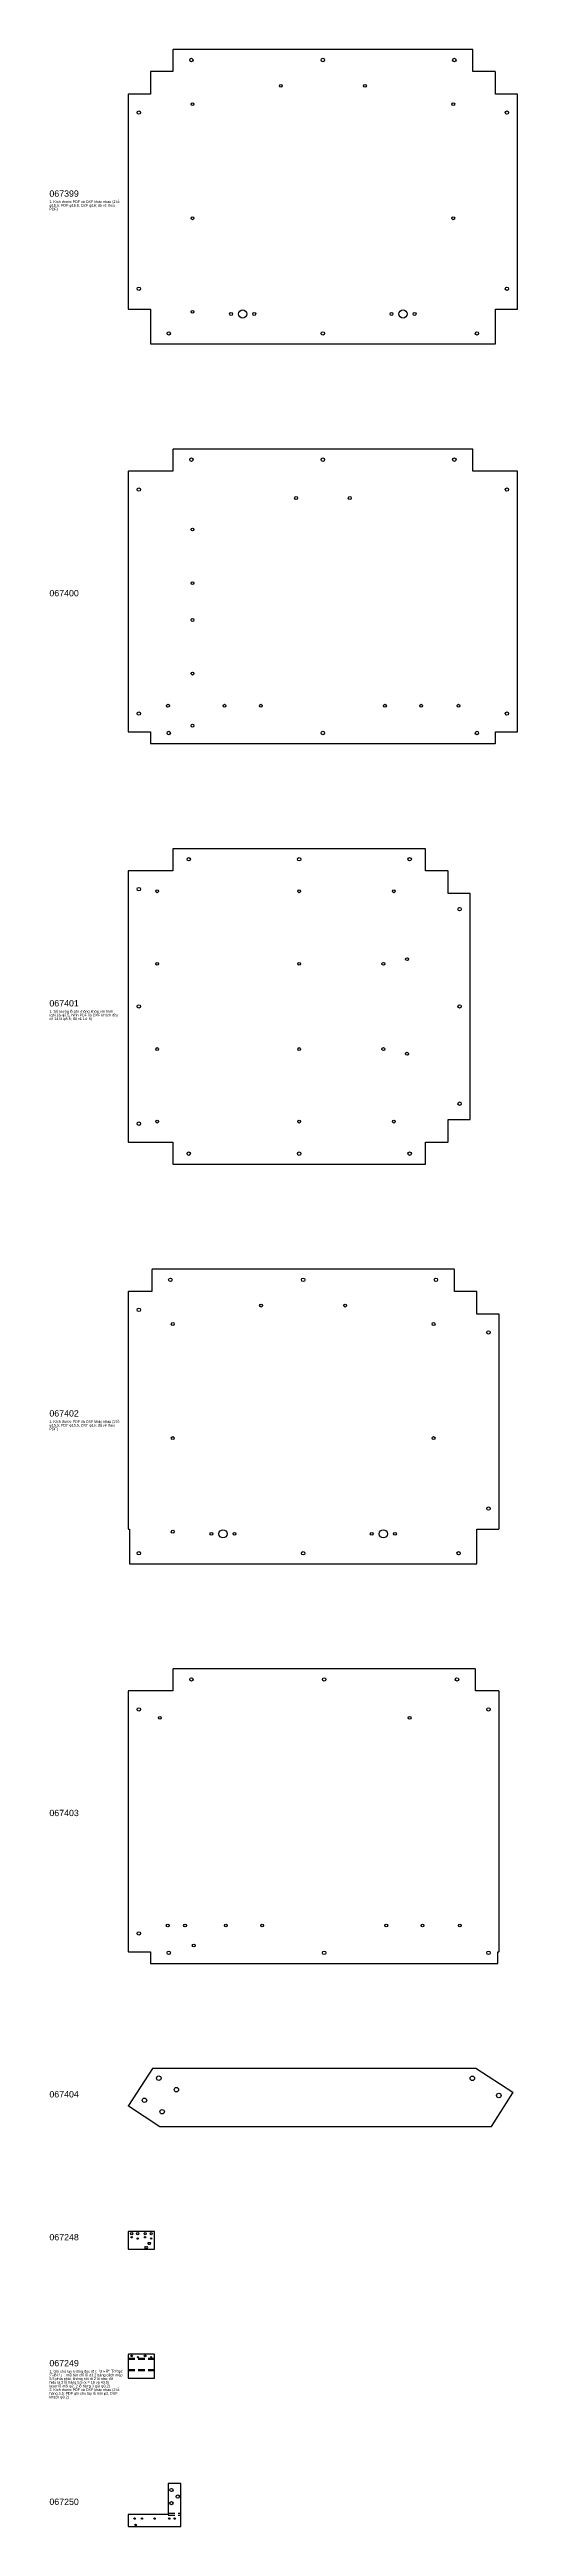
# Model space of a CAD drawing. Extents: x -150 to 740, y 0 to 4711.
import ezdxf

# ---------------------------------------------------------------- set-up
doc = ezdxf.new("R2010")
doc.units = 0
doc.header["$MEASUREMENT"] = 0
doc.linetypes.add('DASHED', pattern=[19.05, 12.7, -6.35])
doc.layers.get('0').update_dxf_attribs({"linetype": 'CONTINUOUS'})
doc.styles.get("Standard").update_dxf_attribs({"font": 'arial.ttf'})

msp = doc.modelspace()

# ---------------------------------------------------------------- linework, layer by layer
for p, q in [((654.5, 4711), (85.5, 4711)), ((42, 4668.5), (42, 4626)), ((85, 4669), (42.5, 4669)), ((85, 4710.5), (85, 4669)), ((655, 4669), (655, 4710.5)), ((697.5, 4669), (655, 4669)), ((698, 4626), (698, 4668.5)), ((0, 4625.5), (0, 4217.5)), ((42, 4626), (0.5, 4626)), ((739.5, 4626), (698, 4626)), ((740, 4217.5), (740, 4625.5)), ((0.5, 4217), (42, 4217)), ((42, 4217), (42, 4151.5)), ((698, 4151.5), (698, 4217)), ((698, 4217), (739.5, 4217)), ((42.5, 4151), (697.5, 4151)), ((85, 3950.5), (85, 3909)), ((654.5, 3951), (85.5, 3951)), ((655, 3909), (655, 3950.5)), ((0, 3908.5), (0, 3413.5)), ((85, 3909), (0.5, 3909)), ((739.5, 3909), (655, 3909)), ((740, 3413.5), (740, 3908.5)), ((0.5, 3413), (42, 3413)), ((42, 3413), (42, 3391.5)), ((698, 3391.5), (698, 3413)), ((698, 3413), (739.5, 3413)), ((42.5, 3391), (697.5, 3391)), ((85, 3190.5), (85, 3149)), ((564.5, 3191), (85.5, 3191)), ((565, 3149), (565, 3190.5)), ((0, 3148.5), (0, 2633.5)), ((85, 3149), (0.5, 3149)), ((607.5, 3149), (565, 3149)), ((608, 3106), (608, 3148.5)), ((649.5, 3106), (608, 3106)), ((650, 2676.5), (650, 3105.5)), ((608, 2633.5), (608, 2676)), ((608, 2676), (649.5, 2676)), ((0.5, 2633), (85, 2633)), ((85, 2633), (85, 2591.5)), ((565, 2591.5), (565, 2633)), ((565, 2633), (607.5, 2633)), ((85.5, 2591), (564.5, 2591)), ((45, 2390.5), (45, 2349)), ((619.5, 2391), (45.5, 2391)), ((620, 2349), (620, 2390.5)), ((0, 2348.5), (0, 1897.5)), ((45, 2349), (0.5, 2349)), ((662.5, 2349), (620, 2349)), ((663, 2306), (663, 2348.5)), ((704.5, 2306), (663, 2306)), ((705, 1897.5), (705, 2305.5)), ((0.5, 1897), (2, 1897)), ((2, 1897), (2, 1831.5)), ((663, 1831.5), (663, 1897)), ((663, 1897), (704.5, 1897)), ((2.5, 1831), (662.5, 1831)), ((85, 1630.5), (85, 1589)), ((659.5, 1631), (85.5, 1631)), ((660, 1589), (660, 1630.5)), ((0, 1588.5), (0, 1093.5)), ((85, 1589), (0.5, 1589)), ((704.5, 1589), (660, 1589)), ((705, 1093.5), (705, 1588.5)), ((0.5, 1093), (42, 1093)), ((42, 1093), (42, 1071.5)), ((703, 1071.5), (703, 1093)), ((703, 1093), (704.5, 1093)), ((42.5, 1071), (702.5, 1071)), ((45.8, 871), (0.1, 800.4)), ((660.8, 871), (45.8, 871)), ((731.4, 825.2), (660.8, 871)), ((690.8, 761), (731.5, 824.5)), ((0.2, 799.7), (59.8, 761)), ((59.8, 761), (690.8, 761)), ((0, 560.5), (0, 528)), ((49.5, 561), (0.5, 561)), ((0.5, 527.5), (49.5, 527.5)), ((32.6, 532.1), (35.4, 532.1)), ((32.6, 528.9), (35.4, 528.9)), ((38.6, 540.1), (41.4, 540.1)), ((38.6, 536.9), (41.4, 536.9)), ((50, 528), (50, 560.5)), ((0, 327), (0, 282.3)), ((49.5, 327.5), (0.5, 327.5)), ((50, 282.3), (50, 327)), ((0.5, 281.8), (49.5, 281.8)), ((76, 81.3), (76, 23)), ((99.5, 81.8), (76.5, 81.8)), ((100, 0.5), (100, 81.3)), ((0, 22.5), (0, 0.5)), ((76, 23), (0.5, 23)), ((0.5, 0), (99.5, 0))]:
    msp.add_line(p, q)
at = {"linetype": 'DASHED'}
for p, q in [((0, 319.9), (50, 319.9)), ((0, 318), (50, 318)), ((0, 298.8), (50, 298.8)), ((0, 296.9), (50, 296.9)), ((76, 25), (100, 25)), ((76, 21.6), (100, 21.6))]:
    msp.add_line(p, q, dxfattribs=at)
for centre, radius in [((120, 4691), 3.25), ((370, 4691), 3.25), ((620, 4691), 3.25), ((290, 4642), 2.75), ((450, 4642), 2.75), ((20, 4591), 3.25), ((122, 4607), 2.75), ((618, 4607), 2.75), ((720, 4591), 3.25), ((122, 4390), 2.75), ((618, 4390), 2.75), ((20, 4256), 3.25), ((720, 4256), 3.25), ((122, 4212), 2.75), ((195.5, 4208), 2.75), ((217.5, 4208), 7.75), ((239.5, 4208), 2.75), ((500.5, 4208), 2.75), ((522.5, 4208), 7.75), ((544.5, 4208), 2.75), ((77, 4171), 3.25), ((370, 4171), 3.25), ((663, 4171), 3.25), ((120, 3931), 3.25), ((370, 3931), 3.25), ((620, 3931), 3.25), ((20, 3874), 3.25), ((720, 3874), 3.25), ((319, 3858), 2.75), ((421, 3858), 2.75), ((122, 3798), 2.75), ((122, 3696), 2.75), ((122, 3626), 2.75), ((122, 3524), 2.75), ((20, 3448), 3.25), ((75.5, 3463), 2.75), ((183, 3463), 2.75), ((252, 3463), 2.75), ((488, 3463), 2.75), ((557, 3463), 2.75), ((628, 3463), 2.75), ((720, 3448), 3.25), ((77, 3411), 3.25), ((122, 3425), 2.75), ((370, 3411), 3.25), ((663, 3411), 3.25), ((115, 3171), 3.25), ((325, 3171), 3.25), ((535, 3171), 3.25), ((20, 3114), 3.25), ((55, 3110), 2.75), ((325, 3110), 2.75), ((505, 3110), 2.75), ((630, 3076), 3.25), ((55, 2972), 2.75), ((325, 2972), 2.75), ((485, 2972), 2.75), ((530, 2981), 2.75), ((20, 2891), 3.25), ((630, 2891), 3.25), ((55, 2810), 2.75), ((325, 2810), 2.75), ((485, 2810), 2.75), ((530, 2801), 2.75), ((630, 2706), 3.25), ((20, 2668), 3.25), ((55, 2672), 2.75), ((325, 2672), 2.75), ((505, 2672), 2.75), ((115, 2611), 3.25), ((325, 2611), 3.25), ((535, 2611), 3.25), ((80, 2371), 3.25), ((332.5, 2371), 3.25), ((585, 2371), 3.25), ((20, 2314), 3.25), ((252.5, 2322), 2.75), ((412.5, 2322), 2.75), ((84.5, 2287), 2.75), ((580.5, 2287), 2.75), ((685, 2271), 3.25), ((84.5, 2070), 2.75), ((580.5, 2070), 2.75), ((685, 1936), 3.25), ((84.5, 1892), 2.75), ((158, 1888), 2.75), ((180, 1888), 7.75), ((202, 1888), 2.75), ((463, 1888), 2.75), ((485, 1888), 7.75), ((507, 1888), 2.75), ((20, 1851), 3.25), ((332.5, 1851), 3.25), ((628, 1851), 3.25), ((120, 1611), 3.25), ((372.5, 1611), 3.25), ((625, 1611), 3.25), ((20, 1554), 3.25), ((685, 1554), 3.25), ((60, 1538), 2.75), ((535, 1538), 2.75), ((20, 1128), 3.25), ((75, 1143), 2.75), ((108, 1143), 2.75), ((185.5, 1143), 2.75), ((254.5, 1143), 2.75), ((490.5, 1143), 2.75), ((559.5, 1143), 2.75), ((630.5, 1143), 2.75), ((77, 1091), 3.25), ((124.5, 1105), 2.75), ((372.5, 1091), 3.25), ((685, 1091), 3.25), ((58, 852.6), 4.25), ((654.3, 852.3), 4.25), ((30.7, 810.6), 4.25), ((91.5, 830.7), 4.25), ((704.6, 819.6), 4.25), ((64.3, 788.8), 4.25), ((6.5, 557), 2.1), ((6.5, 550), 1.25), ((18, 557), 2.1), ((18, 547.5), 1.25), ((32, 557), 2.1), ((32, 550), 1.25), ((43.5, 557), 2.1), ((43.5, 547.5), 1.25), ((6.5, 324.5), 1.6), ((18, 322), 1), ((32, 324.5), 1.6), ((43.5, 322), 1), ((82, 69.3), 3.1), ((82, 44.3), 3.1), ((94, 56.8), 3.1), ((12, 15), 1.25), ((14, 2.8), 1.65), ((26, 15), 1.25), ((50, 15), 1.25), ((78, 15), 1.25), ((88, 15), 1.25)]:
    msp.add_circle(centre, radius)
for centre, radius, start, end in [((85.5, 4710.5), 0.5, 90, 180), ((654.5, 4710.5), 0.5, 0, 90), ((42.5, 4668.5), 0.5, 90, 180), ((697.5, 4668.5), 0.5, 0, 90), ((0.5, 4625.5), 0.5, 90, 180), ((739.5, 4625.5), 0.5, 0, 90), ((0.5, 4217.5), 0.5, 180, 270), ((739.5, 4217.5), 0.5, 270, 0), ((42.5, 4151.5), 0.5, 180, 270), ((697.5, 4151.5), 0.5, 270, 0), ((85.5, 3950.5), 0.5, 90, 180), ((654.5, 3950.5), 0.5, 0, 90), ((0.5, 3908.5), 0.5, 90, 180), ((739.5, 3908.5), 0.5, 0, 90), ((0.5, 3413.5), 0.5, 180, 270), ((739.5, 3413.5), 0.5, 270, 0), ((42.5, 3391.5), 0.5, 180, 270), ((697.5, 3391.5), 0.5, 270, 0), ((85.5, 3190.5), 0.5, 90, 180), ((564.5, 3190.5), 0.5, 0, 90), ((0.5, 3148.5), 0.5, 90, 180), ((607.5, 3148.5), 0.5, 0, 90), ((649.5, 3105.5), 0.5, 0, 90), ((649.5, 2676.5), 0.5, 270, 0), ((0.5, 2633.5), 0.5, 180, 270), ((85.5, 2591.5), 0.5, 180, 270), ((564.5, 2591.5), 0.5, 270, 0), ((607.5, 2633.5), 0.5, 270, 0), ((45.5, 2390.5), 0.5, 90, 180), ((619.5, 2390.5), 0.5, 0, 90), ((0.5, 2348.5), 0.5, 90, 180), ((662.5, 2348.5), 0.5, 0, 90), ((704.5, 2305.5), 0.5, 0, 90), ((0.5, 1897.5), 0.5, 180, 270), ((704.5, 1897.5), 0.5, 270, 0), ((2.5, 1831.5), 0.5, 180, 270), ((662.5, 1831.5), 0.5, 270, 0), ((85.5, 1630.5), 0.5, 90, 180), ((659.5, 1630.5), 0.5, 0, 90), ((0.5, 1588.5), 0.5, 90, 180), ((704.5, 1588.5), 0.5, 0, 90), ((0.5, 1093.5), 0.5, 180, 270), ((704.5, 1093.5), 0.5, 270, 0), ((42.5, 1071.5), 0.5, 180, 270), ((702.5, 1071.5), 0.5, 270, 0), ((731.1, 824.8), 0.5, 327.3554, 57.0613), ((0.5, 800.1), 0.5, 147.0613, 236.9761), ((0.5, 560.5), 0.5, 90, 180), ((0.5, 528), 0.5, 180, 270), ((32.6, 530.5), 1.6, 90, 270), ((35.4, 530.5), 1.6, 270, 90), ((38.6, 538.5), 1.6, 90, 270), ((41.4, 538.5), 1.6, 270, 90), ((49.5, 560.5), 0.5, 0, 90), ((49.5, 528), 0.5, 270, 0), ((0.5, 327), 0.5, 90, 180), ((49.5, 327), 0.5, 0, 90), ((0.5, 282.3), 0.5, 180, 270), ((49.5, 282.3), 0.5, 270, 0), ((76.5, 81.3), 0.5, 90, 180), ((99.5, 81.3), 0.5, 0, 90), ((0.5, 22.5), 0.5, 90, 180), ((0.5, 0.5), 0.5, 180, 270), ((99.5, 0.5), 0.5, 270, 0)]:
    msp.add_arc(centre, radius, start, end)

# ---------------------------------------------------------------- texts
for s, p in [('067399', (-150, 4431)), ('067400', (-150, 3671)), ('067401', (-150, 2891)), ('067402', (-150, 2111)), ('067403', (-150, 1351)), ('067404', (-150, 816)), ('067248', (-150, 544.2)), ('067249', (-150, 304.6)), ('067250', (-150, 40.9))]:
    msp.add_text(s, height=12).set_placement(p)
at = {"color": 6}
for s, p in [('φ15.5: PDF φ15.5, DXF φ16; đã vẽ theo', (-150, 4412)), ('1. Kích thước PDF và DXF khác nhau (2 lỗ', (-150, 4419)), ('PDF)', (-150, 4405)), ('(ghi 16-φ5.5, hình PDF và DXF khách đều', (-150, 2872)), ('1. Số lượng lỗ ghi không khớp với hình', (-150, 2879)), ('có 14 lỗ φ5.5; đã vẽ 14 lỗ)', (-150, 2865)), ('φ15.5: PDF φ15.5, DXF φ16; đã vẽ theo', (-150, 2092)), ('1. Kích thước PDF và DXF khác nhau (2 lỗ', (-150, 2099)), ('PDF)', (-150, 2085)), ('穴あけ」: mũi tên chỉ lỗ φ3.2 hàng cách mép', (-150, 285.6)), ('5.5 phía phải, không nói rõ 2 lỗ nào; đã', (-150, 278.6)), ('1. Ghi chú tay không đọc rõ (「2ヶ所 下穴φ2', (-150, 292.6)), ('2. Kích thước PDF và DXF khác nhau (2 lỗ', (-150, 257.6)), ('hiểu là 2 lỗ hàng 5.5 (x = 18 và 43.5)', (-150, 271.6)), ('laser lỗ mồi φ2, 2 lỗ hàng 3 giữ φ3.2)', (-150, 264.6)), ('hàng 5.5: PDF ghi chú tay lỗ mồi φ2, DXF', (-150, 250.6)), ('khách φ3.2)', (-150, 243.6))]:
    msp.add_text(s, height=5, dxfattribs=at).set_placement(p)

doc.saveas('drawing.dxf')
